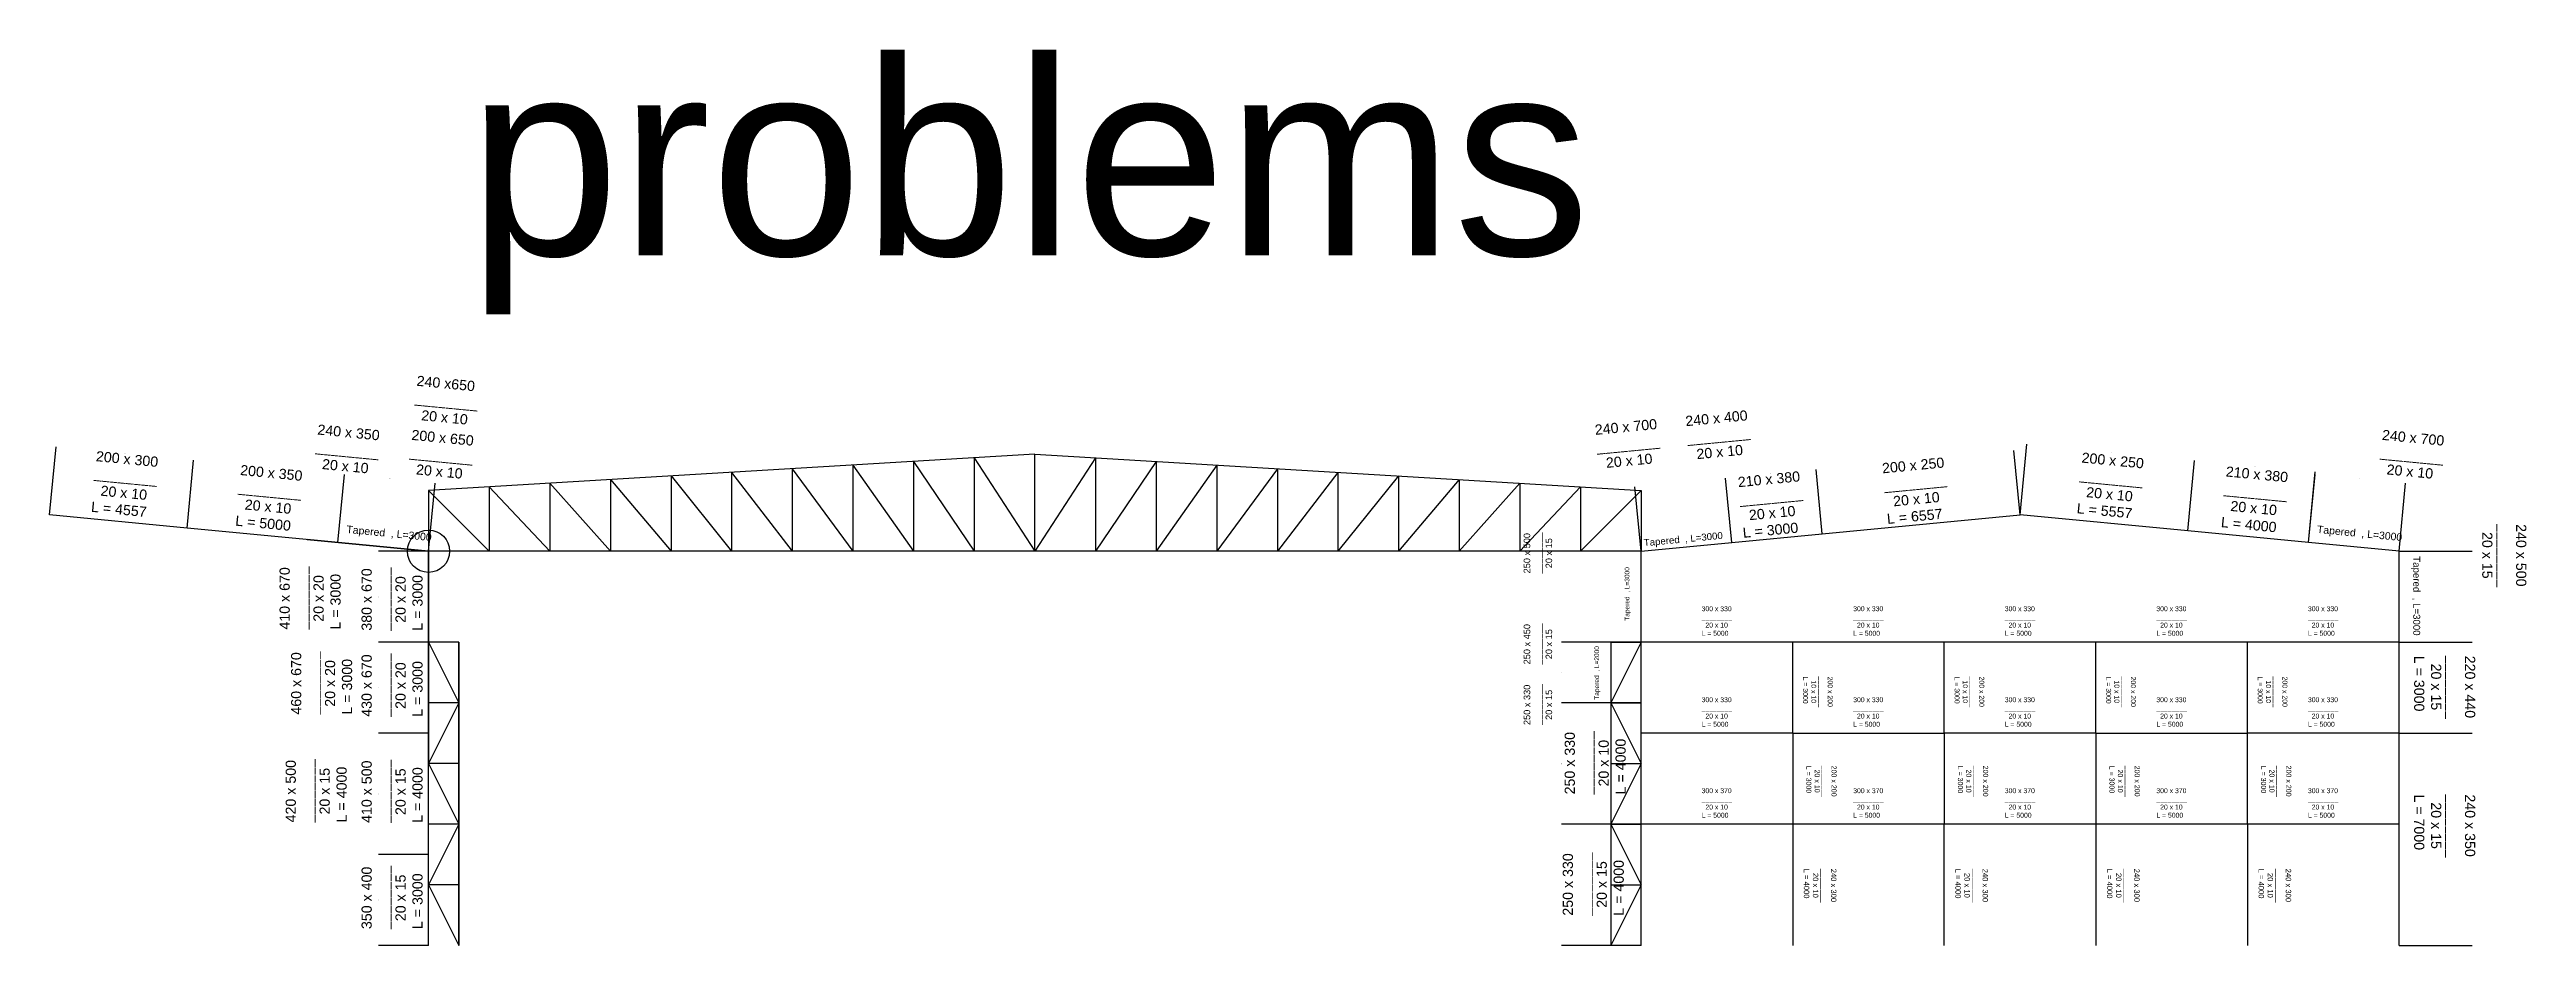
# Model space of a CAD drawing. Header units: inches. Extents: x -15 to 2803056, y 0 to 866270.
# Drawn here: x 554677 to 636380, y 288592 to 318134 of the extents above; entities that cross this region are included whole.
import ezdxf

# ---------------------------------------------------------------- set-up
doc = ezdxf.new("R2010")
doc.units = ezdxf.units.IN
doc.header["$LTSCALE"] = 100
doc.header["$MEASUREMENT"] = 0
for name, color, linetype in [('connection', 50, 'Continuous'), ('initial layout', 7, 'Continuous'), ('sections', 3, 'Continuous'), ('text', 3, 'Continuous')]:
    doc.layers.add(name, color=color, linetype=linetype)
doc.layers.add('redesigning', color=1, linetype='Continuous', lineweight=100)
doc.styles.get("Standard").update_dxf_attribs({"font": 'arial.ttf'})
doc.dimstyles.new('section', dxfattribs={"dimtxt": 1e-05, "dimasz": 15, "dimexe": 0.0625, "dimexo": 0.0625, "dimgap": 10, "dimtad": 0, "dimtoh": 1, "dimzin": 0, "dimdsep": 46, "dimtxsty": 'Standard', "dimblk": 'OBLIQUE', "dimcen": 0.09, "dimsd1": 1, "dimsd2": 1, "dimclrd": 256, "dimclre": 256, "dimclrt": 256, "dimadec": 0, "dimazin": 0, "dimtfac": 1, "dimtofl": 0, "dimtmove": 0, "dimatfit": 3, "dimfxl": 1, "dimtfillclr": 256, "dimtolj": 1, "dimtzin": 0, "dimlwe": -1, "dimarcsym": 0})

# ---------------------------------------------------------------- blocks, each defined once
blk = doc.blocks.new('*D75')
at = {"layer": 'Defpoints', "color": 0}
for p in [(559429, 304596), (554677, 302792), (559214, 302357)]:
    blk.add_point(p, dxfattribs=at)
at = {"layer": 'sections', "transparency": 16777216}
for p, q in [((554677, 302792), (554892, 305032)), ((559214, 302357), (559429, 304596))]:
    blk.add_line(p, q, dxfattribs=at)
at = {"layer": 'sections', "transparency": 16777216, "insert": (557160, 304814), "char_height": 10, "attachment_point": 5, "rotation": 354.51641}
blk.add_mtext('\\A1;4557.47', dxfattribs=at)
blk = doc.blocks.new('_Oblique')
at = {"color": 0, "linetype": 'ByBlock', "lineweight": -2}
blk.add_line((-0.5, -0.5), (0.5, 0.5), dxfattribs=at)
blk = doc.blocks.new('*D76')
at = {"layer": 'Defpoints', "color": 0}
for p in [(564406, 304118), (559214, 302357), (564191, 301879)]:
    blk.add_point(p, dxfattribs=at)
at = {"layer": 'sections', "transparency": 16777216}
for p, q in [((559214, 302357), (559429, 304596)), ((564191, 301879), (564406, 304118))]:
    blk.add_line(p, q, dxfattribs=at)
at = {"layer": 'sections', "transparency": 16777216, "insert": (561917, 304357), "char_height": 10, "attachment_point": 5, "rotation": 354.51641}
blk.add_mtext('\\A1;5000.00', dxfattribs=at)
blk = doc.blocks.new('*D77')
at = {"layer": 'Defpoints', "color": 0}
for p in [(567392, 303832), (564191, 301879), (567177, 301592)]:
    blk.add_point(p, dxfattribs=at)
at = {"layer": 'sections', "transparency": 16777216}
for p, q in [((564191, 301879), (564406, 304118)), ((567177, 301592), (567392, 303832))]:
    blk.add_line(p, q, dxfattribs=at)
at = {"layer": 'sections', "transparency": 16777216, "insert": (565899, 303975), "char_height": 10, "attachment_point": 5, "rotation": 354.51641}
blk.add_mtext('\\A1;3000.00', dxfattribs=at)
blk = doc.blocks.new('*D78')
at = {"layer": 'Defpoints', "color": 0}
for p in [(565532, 291592), (567177, 291592), (567177, 288592)]:
    blk.add_point(p, dxfattribs=at)
at = {"layer": 'sections', "transparency": 16777216}
for p, q in [((567177, 291592), (565532, 291592)), ((567177, 288592), (565532, 288592))]:
    blk.add_line(p, q, dxfattribs=at)
at = {"layer": 'sections', "transparency": 16777216, "insert": (565532, 290092), "char_height": 10, "attachment_point": 5, "rotation": 90}
blk.add_mtext('\\A1;3000.00', dxfattribs=at)
blk = doc.blocks.new('*D79')
at = {"layer": 'Defpoints', "color": 0}
for p in [(565532, 295592), (567177, 295592), (567177, 291592)]:
    blk.add_point(p, dxfattribs=at)
at = {"layer": 'sections', "transparency": 16777216}
for p, q in [((567177, 295592), (565532, 295592)), ((567177, 291592), (565532, 291592))]:
    blk.add_line(p, q, dxfattribs=at)
at = {"layer": 'sections', "transparency": 16777216, "insert": (565532, 293592), "char_height": 10, "attachment_point": 5, "rotation": 90}
blk.add_mtext('\\A1;4000.00', dxfattribs=at)
blk = doc.blocks.new('*D80')
at = {"layer": 'Defpoints', "color": 0}
for p in [(565532, 298592), (567177, 298592), (567177, 295592)]:
    blk.add_point(p, dxfattribs=at)
at = {"layer": 'sections', "transparency": 16777216}
for p, q in [((567177, 298592), (565532, 298592)), ((567177, 295592), (565532, 295592))]:
    blk.add_line(p, q, dxfattribs=at)
at = {"layer": 'sections', "transparency": 16777216, "insert": (565532, 297092), "char_height": 10, "attachment_point": 5, "rotation": 90}
blk.add_mtext('\\A1;3000.00', dxfattribs=at)
blk = doc.blocks.new('*D81')
at = {"layer": 'Defpoints', "color": 0}
for p in [(565532, 301592), (567177, 301592), (567177, 298592)]:
    blk.add_point(p, dxfattribs=at)
at = {"layer": 'sections', "transparency": 16777216}
for p, q in [((567177, 301592), (565532, 301592)), ((567177, 298592), (565532, 298592))]:
    blk.add_line(p, q, dxfattribs=at)
at = {"layer": 'sections', "transparency": 16777216, "insert": (565532, 300092), "char_height": 10, "attachment_point": 5, "rotation": 90}
blk.add_mtext('\\A1;3000.00', dxfattribs=at)
blk = doc.blocks.new('*D66')
at = {"layer": 'Defpoints', "color": 0}
for p in [(604552, 292592), (607177, 292592), (607177, 288592)]:
    blk.add_point(p, dxfattribs=at)
at = {"layer": 'sections', "transparency": 16777216}
for p, q in [((607177, 292592), (604552, 292592)), ((607177, 288592), (604552, 288592))]:
    blk.add_line(p, q, dxfattribs=at)
at = {"layer": 'sections', "transparency": 16777216, "insert": (604552, 290592), "char_height": 0.00001, "attachment_point": 5, "rotation": 90}
blk.add_mtext('\\A1;4000.00', dxfattribs=at)
blk = doc.blocks.new('*D67')
at = {"layer": 'Defpoints', "color": 0}
for p in [(609959, 304004), (607177, 301592), (610163, 301879)]:
    blk.add_point(p, dxfattribs=at)
at = {"layer": 'sections', "transparency": 16777216}
for p, q in [((610163, 301879), (609959, 304004)), ((607177, 301592), (606973, 303718))]:
    blk.add_line(p, q, dxfattribs=at)
at = {"layer": 'sections', "transparency": 16777216, "insert": (608466, 303861), "char_height": 10, "attachment_point": 5, "rotation": 5.48359}
blk.add_mtext('\\A1;3000.00', dxfattribs=at)
blk = doc.blocks.new('*D68')
at = {"layer": 'Defpoints', "color": 0}
for p in [(612946, 304291), (610163, 301879), (613150, 302166)]:
    blk.add_point(p, dxfattribs=at)
at = {"layer": 'sections', "transparency": 16777216}
for p, q in [((610163, 301879), (609959, 304004)), ((613150, 302166), (612946, 304291))]:
    blk.add_line(p, q, dxfattribs=at)
at = {"layer": 'sections', "transparency": 16777216, "insert": (611452, 304148), "char_height": 10, "attachment_point": 5, "rotation": 5.48359}
blk.add_mtext('\\A1;3000.00', dxfattribs=at)
blk = doc.blocks.new('*D69')
at = {"layer": 'Defpoints', "color": 0}
for p in [(619473, 304918), (619677, 302792), (613150, 302166)]:
    blk.add_point(p, dxfattribs=at)
at = {"layer": 'sections', "transparency": 16777216}
for p, q in [((619677, 302792), (619473, 304918)), ((613150, 302166), (612946, 304291))]:
    blk.add_line(p, q, dxfattribs=at)
at = {"layer": 'sections', "transparency": 16777216, "insert": (616209, 304604), "char_height": 10, "attachment_point": 5, "rotation": 5.48359}
blk.add_mtext('\\A1;6557.47', dxfattribs=at)
blk = doc.blocks.new('*D70')
at = {"layer": 'Defpoints', "color": 0}
for p in [(632392, 303832), (629191, 301879), (632177, 301592)]:
    blk.add_point(p, dxfattribs=at)
at = {"layer": 'sections', "transparency": 16777216}
for p, q in [((629191, 301879), (629406, 304118)), ((632177, 301592), (632392, 303832))]:
    blk.add_line(p, q, dxfattribs=at)
at = {"layer": 'sections', "transparency": 16777216, "insert": (630899, 303975), "char_height": 10, "attachment_point": 5, "rotation": 354.51641}
blk.add_mtext('\\A1;3000.00', dxfattribs=at)
blk = doc.blocks.new('*D83')
at = {"layer": 'Defpoints', "color": 0}
for p in [(625432, 304586), (625209, 302261), (629191, 301879)]:
    blk.add_point(p, dxfattribs=at)
at = {"layer": 'sections', "transparency": 16777216}
for p, q in [((625209, 302261), (625432, 304586)), ((629191, 301879), (629414, 304204))]:
    blk.add_line(p, q, dxfattribs=at)
at = {"layer": 'sections', "transparency": 16777216, "insert": (627423, 304395), "char_height": 10, "attachment_point": 5, "rotation": 354.51641}
blk.add_mtext('\\A1;4000.00', dxfattribs=at)
blk = doc.blocks.new('*D84')
at = {"layer": 'Defpoints', "color": 0}
for p in [(619900, 305118), (619677, 302792), (625209, 302261)]:
    blk.add_point(p, dxfattribs=at)
at = {"layer": 'sections', "transparency": 16777216}
for p, q in [((619677, 302792), (619900, 305118)), ((625209, 302261), (625432, 304587))]:
    blk.add_line(p, q, dxfattribs=at)
at = {"layer": 'sections', "transparency": 16777216, "insert": (622666, 304852), "char_height": 10, "attachment_point": 5, "rotation": 354.51641}
blk.add_mtext('\\A1;5557.47', dxfattribs=at)
blk = doc.blocks.new('*D85')
at = {"layer": 'Defpoints', "color": 0}
for p in [(632177, 298592), (634587, 298592), (632177, 295592)]:
    blk.add_point(p, dxfattribs=at)
at = {"layer": 'sections', "transparency": 16777216}
for p, q in [((632177, 298592), (634587, 298592)), ((632177, 295592), (634587, 295592))]:
    blk.add_line(p, q, dxfattribs=at)
at = {"layer": 'sections', "transparency": 16777216, "insert": (634587, 297092), "char_height": 10, "attachment_point": 5, "rotation": 90}
blk.add_mtext('\\A1;3000.00', dxfattribs=at)
blk = doc.blocks.new('*D86')
at = {"layer": 'Defpoints', "color": 0}
for p in [(632177, 301592), (634587, 301592), (632177, 298592)]:
    blk.add_point(p, dxfattribs=at)
at = {"layer": 'sections', "transparency": 16777216}
for p, q in [((632177, 301592), (634587, 301592)), ((632177, 298592), (634587, 298592))]:
    blk.add_line(p, q, dxfattribs=at)
at = {"layer": 'sections', "transparency": 16777216, "insert": (634587, 300092), "char_height": 10, "attachment_point": 5, "rotation": 90}
blk.add_mtext('\\A1;3000.00', dxfattribs=at)
blk = doc.blocks.new('*D87')
at = {"layer": 'Defpoints', "color": 0}
for p in [(604552, 296592), (607177, 296592), (607177, 292592)]:
    blk.add_point(p, dxfattribs=at)
at = {"layer": 'sections', "transparency": 16777216}
for p, q in [((607177, 296592), (604552, 296592)), ((607177, 292592), (604552, 292592))]:
    blk.add_line(p, q, dxfattribs=at)
at = {"layer": 'sections', "transparency": 16777216, "insert": (604552, 294592), "char_height": 10, "attachment_point": 5, "rotation": 90}
blk.add_mtext('\\A1;4000.00', dxfattribs=at)
blk = doc.blocks.new('*D88')
at = {"layer": 'Defpoints', "color": 0}
for p in [(604552, 298592), (607177, 298592), (607177, 296592)]:
    blk.add_point(p, dxfattribs=at)
at = {"layer": 'sections', "transparency": 16777216}
for p, q in [((607177, 298592), (604552, 298592)), ((607177, 296592), (604552, 296592))]:
    blk.add_line(p, q, dxfattribs=at)
at = {"layer": 'sections', "transparency": 16777216, "insert": (604552, 297592), "char_height": 10, "attachment_point": 5, "rotation": 90}
blk.add_mtext('\\A1;2000.00', dxfattribs=at)
blk = doc.blocks.new('*D89')
at = {"layer": 'Defpoints', "color": 0}
for p in [(604552, 301592), (607177, 301592), (607177, 298592)]:
    blk.add_point(p, dxfattribs=at)
at = {"layer": 'sections', "transparency": 16777216}
for p, q in [((607177, 301592), (604552, 301592)), ((607177, 298592), (604552, 298592))]:
    blk.add_line(p, q, dxfattribs=at)
at = {"layer": 'sections', "transparency": 16777216, "insert": (604552, 300092), "char_height": 10, "attachment_point": 5, "rotation": 90}
blk.add_mtext('\\A1;3000.00', dxfattribs=at)
blk = doc.blocks.new('*D82')
at = {"layer": 'Defpoints', "color": 0}
for p in [(632177, 295592), (634587, 295592), (632177, 288592)]:
    blk.add_point(p, dxfattribs=at)
at = {"layer": 'sections', "transparency": 16777216}
for p, q in [((632177, 295592), (634587, 295592)), ((632177, 288592), (634587, 288592))]:
    blk.add_line(p, q, dxfattribs=at)
at = {"layer": 'sections', "transparency": 16777216, "insert": (634587, 292092), "char_height": 10, "attachment_point": 5, "rotation": 90}
blk.add_mtext('\\A1;7000.00', dxfattribs=at)

msp = doc.modelspace()

# ---------------------------------------------------------------- linework, layer by layer
at = {"layer": 'connection'}
msp.add_circle((567176.999, 301592.367), 697.234, dxfattribs=at)
at = {"layer": 'initial layout'}
for p, q in [((587176.999, 304792.367), (567176.999, 303592.367)), ((587176.999, 301592.367), (587176.999, 304792.367)), ((587176.999, 301592.367), (587176.999, 304792.367)), ((587176.999, 304792.367), (607176.999, 303592.367)), ((573176.999, 303952.367), (573176.999, 301592.367)), ((573176.999, 303952.367), (575176.999, 301592.367)), ((575176.999, 304072.367), (575176.999, 301592.367)), ((575176.999, 304072.367), (577176.999, 301592.367)), ((577176.999, 304192.367), (577176.999, 301592.367)), ((577176.999, 304192.367), (579176.999, 301592.367)), ((579176.999, 304312.367), (579176.999, 301592.367)), ((579176.999, 304312.367), (581176.999, 301592.367)), ((581176.999, 304432.367), (581176.999, 301592.367)), ((581176.999, 304432.367), (583176.999, 301592.367)), ((583176.999, 304552.367), (583176.999, 301592.367)), ((583176.999, 304552.367), (585176.999, 301592.367)), ((585176.999, 304672.367), (585176.999, 301592.367)), ((585176.999, 304672.367), (587176.999, 301592.367)), ((589176.999, 304672.367), (587176.999, 301592.367)), ((589176.999, 304672.367), (589176.999, 301592.367)), ((591176.999, 304552.367), (589176.999, 301592.367)), ((591176.999, 304552.367), (591176.999, 301592.367)), ((593176.999, 304432.367), (591176.999, 301592.367)), ((593176.999, 304432.367), (593176.999, 301592.367)), ((595176.999, 304312.367), (593176.999, 301592.367)), ((595176.999, 304312.367), (595176.999, 301592.367)), ((597176.999, 304192.367), (595176.999, 301592.367)), ((597176.999, 304192.367), (597176.999, 301592.367)), ((599176.999, 304072.367), (597176.999, 301592.367)), ((599176.999, 304072.367), (599176.999, 301592.367)), ((601176.999, 303952.367), (599176.999, 301592.367)), ((601176.999, 303952.367), (601176.999, 301592.367)), ((567176.999, 303592.367), (567176.999, 301592.367)), ((567176.999, 303592.367), (569176.999, 301592.367)), ((569176.999, 303712.367), (569176.999, 301592.367)), ((569176.999, 303712.367), (571176.999, 301592.367)), ((571176.999, 303832.367), (571176.999, 301592.367)), ((571176.999, 303832.367), (573176.999, 301592.367)), ((603176.999, 303832.367), (601176.999, 301592.367)), ((603176.999, 303832.367), (603176.999, 301592.367)), ((605176.999, 303712.367), (603176.999, 301592.367)), ((605176.999, 303712.367), (605176.999, 301592.367)), ((607176.999, 303592.367), (605176.999, 301592.367)), ((607176.999, 303592.367), (607176.999, 301592.367)), ((559213.61, 302356.852), (554676.999, 302792.367)), ((564190.728, 301879.049), (559213.61, 302356.852)), ((613149.541, 302165.731), (619676.999, 302792.367)), ((625209.034, 302261.292), (619676.999, 302792.367)), ((567176.999, 301592.367), (564190.728, 301879.049)), ((607176.999, 301592.367), (567176.999, 301592.367)), ((567176.999, 298592.367), (567176.999, 301592.367)), ((607176.999, 301592.367), (610163.27, 301879.049)), ((607176.999, 298592.367), (607176.999, 301592.367)), ((610163.27, 301879.049), (613149.541, 302165.731)), ((629190.728, 301879.049), (625209.034, 302261.292)), ((632176.999, 301592.367), (629190.728, 301879.049)), ((632176.999, 298592.367), (632176.999, 301592.367)), ((568176.999, 298592.367), (567176.999, 298592.367)), ((567176.999, 298592.367), (568176.999, 296592.367)), ((567176.999, 295592.367), (567176.999, 298592.367)), ((568176.999, 298592.367), (568176.999, 288592.367)), ((568176.999, 288592.367), (568176.999, 298592.367)), ((606176.999, 298592.367), (607176.999, 298592.367)), ((607176.999, 298592.367), (606176.999, 296592.367)), ((606176.999, 298592.367), (606176.999, 288592.367)), ((606176.999, 298592.367), (606176.999, 288592.367)), ((607176.999, 296592.367), (607176.999, 298592.367)), ((612176.999, 298592.367), (607176.999, 298592.367)), ((612176.999, 295592.367), (612176.999, 298592.367)), ((617176.999, 298592.367), (612176.999, 298592.367)), ((617176.999, 295592.367), (617176.999, 298592.367)), ((622176.999, 298592.367), (617176.999, 298592.367)), ((622176.999, 295592.367), (622176.999, 298592.367)), ((627176.999, 298592.367), (622176.999, 298592.367)), ((627176.999, 295592.367), (627176.999, 298592.367)), ((632176.999, 298592.367), (627176.999, 298592.367)), ((632176.999, 295592.367), (632176.999, 298592.367)), ((568176.999, 296592.367), (567176.999, 296592.367)), ((568176.999, 296592.367), (567176.999, 294592.367)), ((606176.999, 296592.367), (607176.999, 296592.367)), ((606176.999, 296592.367), (607176.999, 294592.367)), ((607176.999, 292592.367), (607176.999, 296592.367)), ((567176.999, 291592.367), (567176.999, 295592.367)), ((612176.999, 295592.367), (607176.999, 295592.367)), ((612176.999, 295592.367), (612176.999, 292592.367)), ((612176.999, 295592.367), (612176.999, 292592.367)), ((612176.999, 295592.367), (617176.999, 295592.367)), ((622176.999, 295592.367), (617176.999, 295592.367)), ((617176.999, 295592.367), (617176.999, 292592.367)), ((617176.999, 295592.367), (617176.999, 292592.367)), ((622176.999, 295592.367), (622176.999, 292592.367)), ((622176.999, 295592.367), (622176.999, 292592.367)), ((622176.999, 295592.367), (627176.999, 295592.367)), ((632176.999, 295592.367), (627176.999, 295592.367)), ((627176.999, 292592.367), (627176.999, 295592.367)), ((632176.999, 288592.367), (632176.999, 295592.367)), ((568176.999, 294592.367), (567176.999, 294592.367)), ((567176.999, 294592.367), (568176.999, 292592.367)), ((606176.999, 294592.367), (607176.999, 294592.367)), ((607176.999, 294592.367), (606176.999, 292592.367)), ((568176.999, 292592.367), (567176.999, 292592.367)), ((568176.999, 292592.367), (567176.999, 290592.367)), ((606176.999, 292592.367), (605176.999, 292592.367)), ((606176.999, 292592.367), (607176.999, 292592.367)), ((606176.999, 292592.367), (607176.999, 290592.367)), ((612176.999, 292592.367), (607176.999, 292592.367)), ((607176.999, 288592.367), (607176.999, 292592.367)), ((612176.999, 292592.367), (612176.999, 288592.367)), ((617176.999, 292592.367), (612176.999, 292592.367)), ((622176.999, 292592.367), (617176.999, 292592.367)), ((617176.999, 288592.367), (617176.999, 292592.367)), ((622176.999, 292592.367), (622176.999, 288592.367)), ((627176.999, 292592.367), (622176.999, 292592.367)), ((632176.999, 292592.367), (627176.999, 292592.367)), ((627176.999, 292592.367), (627176.999, 288592.367)), ((567176.999, 288592.367), (567176.999, 291592.367)), ((568176.999, 290592.367), (567176.999, 290592.367)), ((567176.999, 290592.367), (568176.999, 288592.367)), ((606176.999, 290592.367), (607176.999, 290592.367)), ((607176.999, 290592.367), (606176.999, 288592.367))]:
    msp.add_line(p, q, dxfattribs=at)
at = {"layer": 'redesigning'}
for q in [(563176.329, 301976.431), (567176.999, 294592.367)]:
    msp.add_line((567176.999, 301592.367), q, dxfattribs=at)

# ---------------------------------------------------------------- texts
at = {"layer": 'redesigning', "char_height": 335.3927, "attachment_point": 1}
for s, insert, rotation in [('240 x650\\P________\\P  20 x 10', (566805.717, 307383.523), 354.51640956), ('240 x 350\\P________\\P  20 x 10', (563533.328, 305775.344), 354.51640956), ('410 x 670\\P________\\P  20 x 20\\PL = 3000', (562264.517, 299006.886), 90), ('460 x 670\\P________\\P  20 x 20\\PL = 3000', (562644.404, 296203.9), 90), ('420 x 500\\P________\\P  20 x 15\\PL = 4000', (562465.584, 292650.294), 90)]:
    msp.add_mtext_dynamic_manual_height_columns(s, width=2043.53838, gutter_width=1676.963, heights=[0], dxfattribs=dict(at, insert=insert, rotation=rotation))
at = {"layer": 'sections'}
for s, height, rotation, p in [('Tapered  , L=3000', 246.10008, 354.51640955, (564462.167, 302196.898)), ('Tapered  , L=3000', 246.10008, 354.51640955, (629462.167, 302196.898)), ('Tapered  , L=3000', 228.35228, 5.48359044, (607275.231, 301753.572)), ('Tapered  , L=3000', 154.26103, 90, (606788.584, 299299.266)), ('Tapered  , L=3000', 228.35228, 270, (632645.485, 301425.32)), ('Tapered  , L=2000', 154.26103, 90, (605788.97, 296695.061))]:
    msp.add_text(s, height=height, rotation=rotation, dxfattribs=at).set_placement(p)
at = {"layer": 'sections', "attachment_point": 1}
for s, width, gutter_width, insert, char_height, rotation in [('200 x 650\\P________\\P  20 x 10', 2043.53838, 1676.963, (566635.28, 305598.675), 335.3927, 354.51640956), ('240 x 700\\P________\\P  20 x 10', 2043.53838, 1676.963, (605635.166, 305760.535), 335.3927, 5.48359044), ('240 x 400\\P________\\P  20 x 10', 2043.53838, 1676.963, (608621.431, 306047.279), 335.3927, 5.48359044), ('240 x 700\\P________\\P  20 x 10', 2043.53838, 1676.963, (631635.28, 305598.675), 335.3927, 354.51640956), ('200 x 300\\P________\\P  20 x 10\\PL = 4557', 2043.53838, 1676.963, (556227.92, 304897.511), 335.3927, 354.51640956), ('200 x 250\\P________\\P  20 x 10\\PL = 5557', 2043.53838, 1676.963, (621725.632, 304849.731), 335.3927, 354.51640956), ('200 x 350\\P________\\P  20 x 10\\PL = 5000', 2043.53838, 1676.963, (560984.784, 304440.852), 335.3927, 354.51640956), ('210 x 380\\P________\\P  20 x 10\\PL = 3000', 2043.53838, 1676.963, (610352.371, 304035.557), 335.3927, 5.48359044), ('200 x 250\\P________\\P  20 x 10\\PL = 6557', 2043.53838, 1676.963, (615109.236, 304492.216), 335.3927, 5.48359044), ('210 x 380\\P________\\P  20 x 10\\PL = 4000', 2043.53838, 1676.963, (626482.496, 304393.072), 335.3927, 354.51640956), ('240 x 500\\P________\\P  20 x 15', 2043.53838, 1676.963, (636374.704, 302485.279), 335.3927, 270), ('250 x 500\\P________\\P  20 x 15', 1320.51882, 1083.641, (603301.658, 300860.902), 216.7282, 90), ('380 x 670\\P________\\P  20 x 20\\PL = 3000', 2043.53838, 1676.963, (564969.051, 298971.09), 335.3927, 90), ('250 x 450\\P________\\P  20 x 15', 1320.51882, 1083.641, (603301.72, 297860.902), 216.7282, 90), ('430 x 670\\P________\\P  20 x 20\\PL = 3000', 2043.53838, 1676.963, (564969.051, 296132.425), 335.3927, 90), ('200 x 200\\P________\\P  10 x 10\\PL = 3000', 993.66214, 815.417, (613494.842, 297457.891), 163.0833, 270), ('200 x 200\\P________\\P  10 x 10\\PL = 3000', 993.66214, 815.417, (618494.842, 297457.891), 163.0833, 270), ('200 x 200\\P________\\P  10 x 10\\PL = 3000', 993.66214, 815.417, (623494.842, 297457.891), 163.0833, 270), ('200 x 200\\P________\\P  10 x 10\\PL = 3000', 993.66214, 815.417, (628494.842, 297457.891), 163.0833, 270), ('220 x 440\\P________\\P  20 x 15\\PL = 3000', 2043.53838, 1676.963, (634688.07, 298145.462), 335.3927, 270), ('250 x 330\\P________\\P  20 x 15', 1320.51882, 1083.641, (603301.72, 295860.902), 216.7282, 90), ('250 x 330\\P________\\P  20 x 10\\PL = 4000', 2043.53838, 1676.963, (604654.577, 293573.955), 335.3927, 90), ('410 x 500\\P________\\P  20 x 15\\PL = 4000', 2043.53838, 1676.963, (564969.051, 292632.425), 335.3927, 90), ('200 x 200\\P________\\P  20 x 10\\PL = 3000', 1013.75745, 831.907, (613623.266, 294521.414), 166.3814, 270), ('200 x 200\\P________\\P  20 x 10\\PL = 3000', 1013.75745, 831.907, (618623.266, 294521.414), 166.3814, 270), ('200 x 200\\P________\\P  20 x 10\\PL = 3000', 1013.75745, 831.907, (623623.266, 294521.414), 166.3814, 270), ('200 x 200\\P________\\P  20 x 10\\PL = 3000', 1013.75745, 831.907, (628623.266, 294521.414), 166.3814, 270), ('240 x 350\\P________\\P  20 x 15\\PL = 7000', 2043.53838, 1676.963, (634688.07, 293572.794), 335.3927, 270), ('350 x 400\\P________\\P  20 x 15\\PL = 3000', 2043.53838, 1676.963, (564969.051, 289132.425), 335.3927, 90), ('250 x 330\\P________\\P  20 x 15\\PL = 4000', 2043.53838, 1676.963, (604591.084, 289573.955), 335.3927, 90), ('240 x 300\\P________\\P  20 x 10\\PL = 4000', 1091.7391, 895.9, (613618.039, 291121.853), 179.18, 270), ('240 x 300\\P________\\P  20 x 10\\PL = 4000', 1091.7391, 895.9, (618618.039, 291121.853), 179.18, 270), ('240 x 300\\P________\\P  20 x 10\\PL = 4000', 1091.7391, 895.9, (623618.039, 291121.853), 179.18, 270), ('240 x 300\\P________\\P  20 x 10\\PL = 4000', 1091.7391, 895.9, (628618.039, 291121.853), 179.18, 270)]:
    msp.add_mtext_dynamic_manual_height_columns(s, width=width, gutter_width=gutter_width, heights=[0], dxfattribs=dict(at, insert=insert, char_height=char_height, rotation=rotation))
at = {"layer": 'sections', "char_height": 161.6327, "attachment_point": 1}
for s, insert in [('300 x 330\\P________\\P  20 x 10\\PL = 5000', (609171.777, 299775.58)), ('300 x 330\\P________\\P  20 x 10\\PL = 5000', (614171.777, 299775.58)), ('300 x 330\\P________\\P  20 x 10\\PL = 5000', (619171.777, 299775.58)), ('300 x 330\\P________\\P  20 x 10\\PL = 5000', (624171.777, 299775.58)), ('300 x 330\\P________\\P  20 x 10\\PL = 5000', (629171.777, 299775.58)), ('300 x 330\\P________\\P  20 x 10\\PL = 5000', (609171.777, 296775.58)), ('300 x 330\\P________\\P  20 x 10\\PL = 5000', (614171.777, 296775.58)), ('300 x 330\\P________\\P  20 x 10\\PL = 5000', (619171.777, 296775.58)), ('300 x 330\\P________\\P  20 x 10\\PL = 5000', (624171.777, 296775.58)), ('300 x 330\\P________\\P  20 x 10\\PL = 5000', (629171.777, 296775.58)), ('300 x 370\\P________\\P  20 x 10\\PL = 5000', (609171.777, 293775.58)), ('300 x 370\\P________\\P  20 x 10\\PL = 5000', (614171.777, 293775.58)), ('300 x 370\\P________\\P  20 x 10\\PL = 5000', (619171.777, 293775.58)), ('300 x 370\\P________\\P  20 x 10\\PL = 5000', (624171.777, 293775.58)), ('300 x 370\\P________\\P  20 x 10\\PL = 5000', (629171.777, 293775.58))]:
    msp.add_mtext_dynamic_manual_height_columns(s, width=984.82342, gutter_width=808.163, heights=[0], dxfattribs=dict(at, insert=insert))
at = {"layer": 'text'}
msp.add_text('problems', height=6442.5883, dxfattribs=at).set_placement((568476.754, 311348.26))

# ---------------------------------------------------------------- dimensions: what is measured, and where the dimension line sits
at = {"layer": 'sections'}
for p1, p2, distance, picture, middle in [((554676.999, 302792.367), (559213.61, 302356.852), 2249.442, '*D75', (557160.263, 304813.758)), ((613149.541, 302165.731), (619676.999, 302792.367), 2135.065, '*D69', (616209.242, 304604.343)), ((625209.034, 302261.292), (619676.999, 302792.367), -2335.861, '*D84', (622666.233, 304852)), ((559213.61, 302356.852), (564190.728, 301879.049), 2249.505, '*D76', (561917.134, 304357.161)), ((564190.728, 301879.049), (567176.999, 301592.367), 2249.567, '*D77', (565898.834, 303974.98)), ((607176.999, 301592.367), (610163.27, 301879.049), 2134.94, '*D67', (608466.118, 303860.877)), ((610163.27, 301879.049), (613149.541, 302165.731), 2135.002, '*D68', (611452.383, 304147.621)), ((629190.728, 301879.049), (625209.034, 302261.292), -2335.799, '*D83', (627423.092, 304395.279)), ((629190.728, 301879.049), (632176.999, 301592.367), 2249.567, '*D70', (630898.834, 303974.98))]:
    dim = msp.add_aligned_dim(p1=p1, p2=p2, distance=distance, dimstyle='section', override={"dimtxt": 10}, dxfattribs=at)
    dim.commit()
    dim.dimension.update_dxf_attribs({"geometry": picture, "text_midpoint": middle})
for base, p1, p2, picture, middle in [((565532.278, 301592.367), (567176.999, 298592.367), (567176.999, 301592.367), '*D81', (565532.278, 300092.367)), ((604551.829, 301592.367), (607176.999, 298592.367), (607176.999, 301592.367), '*D89', (604551.829, 300092.367)), ((634587.211, 301592.367), (632176.999, 298592.367), (632176.999, 301592.367), '*D86', (634587.211, 300092.367)), ((565532.34, 298592.367), (567176.999, 295592.367), (567176.999, 298592.367), '*D80', (565532.34, 297092.367)), ((604551.891, 298592.367), (607176.999, 296592.367), (607176.999, 298592.367), '*D88', (604551.891, 297592.367)), ((634587.148, 298592.367), (632176.999, 295592.367), (632176.999, 298592.367), '*D85', (634587.148, 297092.367)), ((604551.954, 296592.367), (607176.999, 292592.367), (607176.999, 296592.367), '*D87', (604551.954, 294592.367)), ((565532.403, 295592.367), (567176.999, 291592.367), (567176.999, 295592.367), '*D79', (565532.403, 293592.367)), ((634587.211, 295592.367), (632176.999, 288592.367), (632176.999, 295592.367), '*D82', (634587.211, 292092.367)), ((565532.465, 291592.367), (567176.999, 288592.367), (567176.999, 291592.367), '*D78', (565532.465, 290092.367))]:
    dim = msp.add_linear_dim(base=base, p1=p1, p2=p2, angle=90, dimstyle='section', override={"dimtxt": 10}, dxfattribs=at)
    dim.commit()
    dim.dimension.update_dxf_attribs({"geometry": picture, "text_midpoint": middle})
dim = msp.add_linear_dim(base=(604552.016, 292592.367), p1=(607176.999, 288592.367), p2=(607176.999, 292592.367), angle=90, dimstyle='section', dxfattribs=at)
dim.commit()
dim.dimension.update_dxf_attribs({"geometry": '*D66', "text_midpoint": (604552.016, 290592.367)})

doc.saveas('drawing.dxf')
